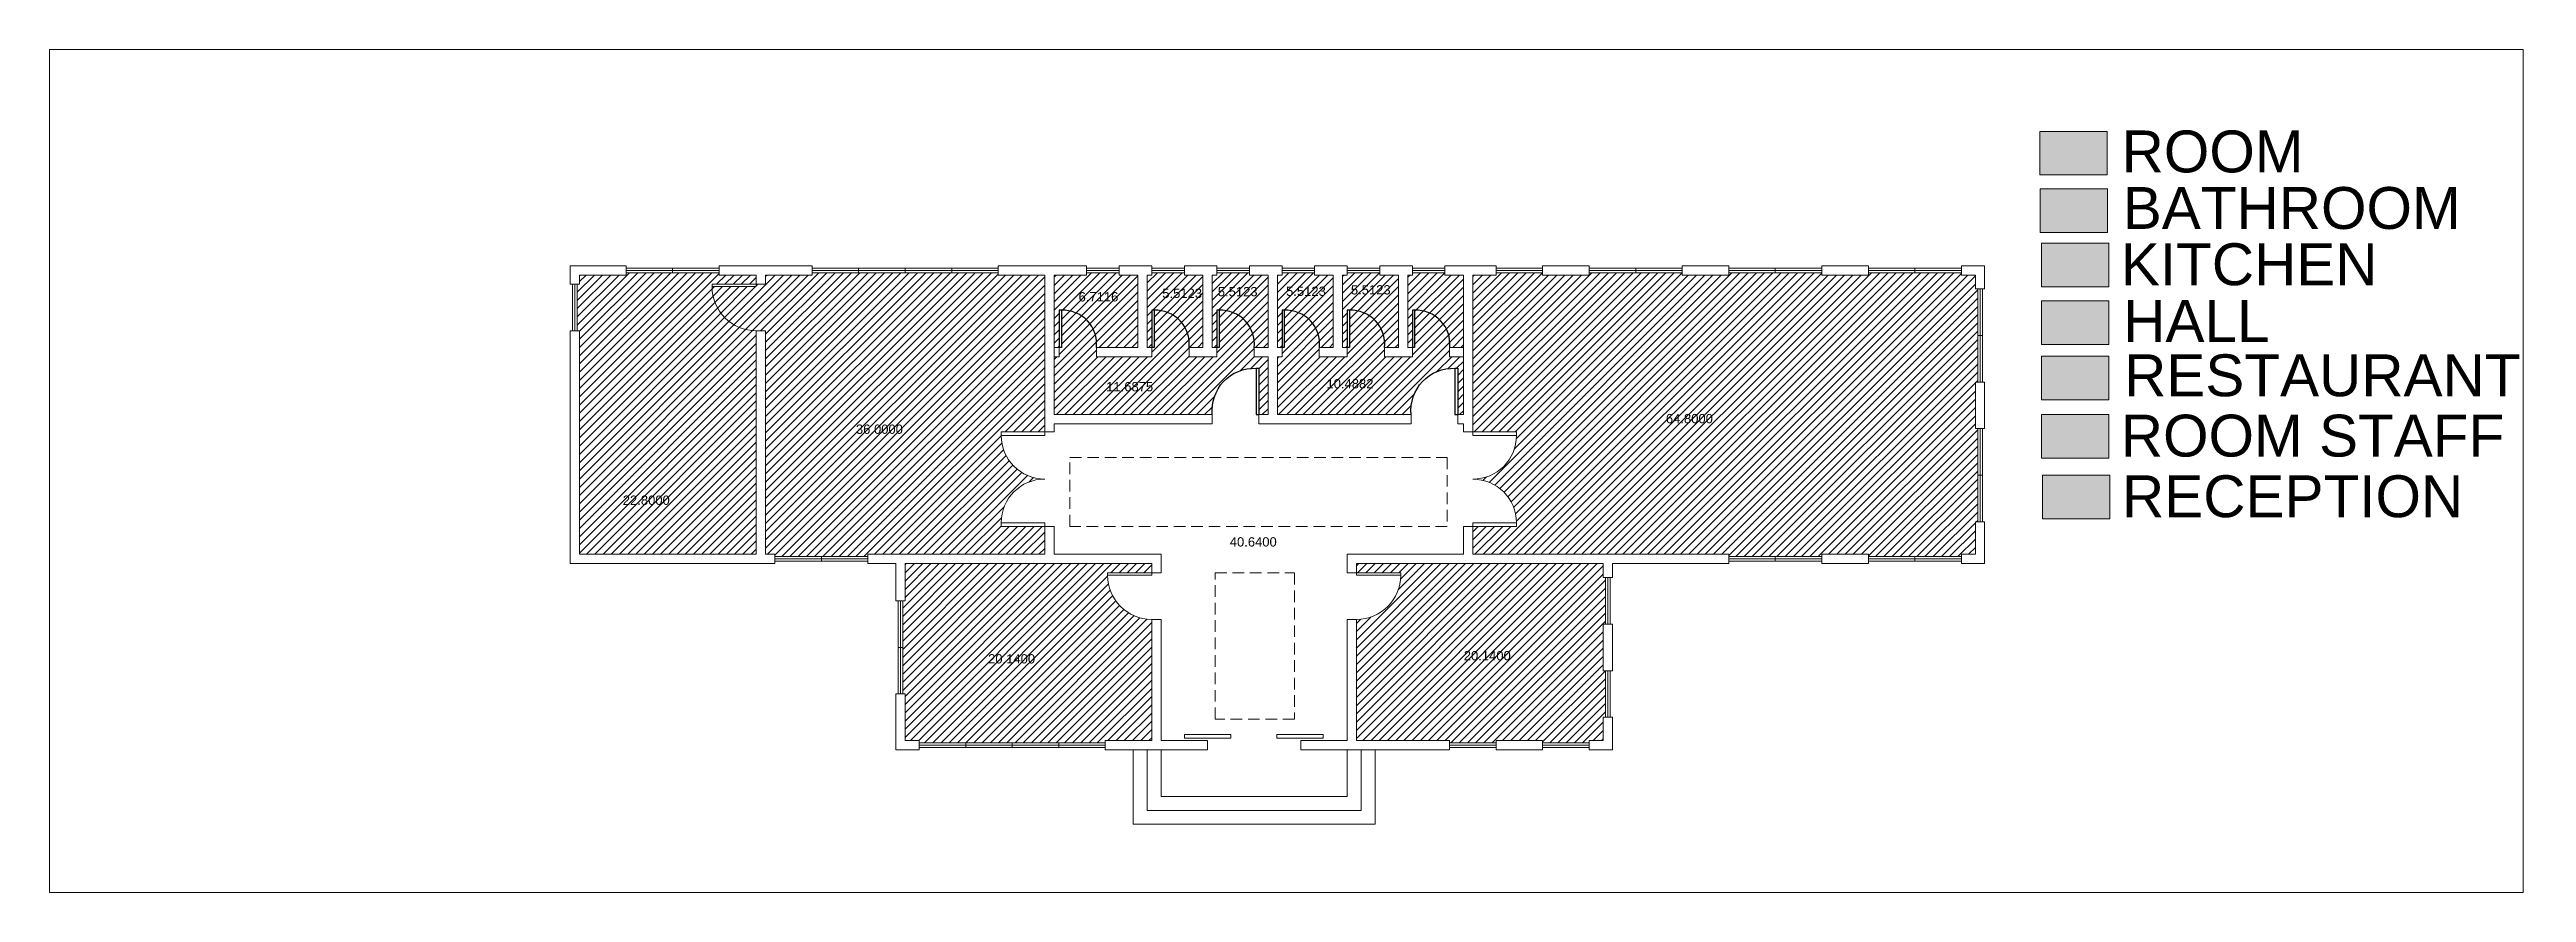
# Model space of a CAD drawing. Header units: inches. Extents: x 4 to 844, y 19 to 530.
# Drawn here: x 6.1 to 59.3, y 189.5 to 207.6 of the extents above; entities that cross this region are included whole.
import ezdxf

# ---------------------------------------------------------------- set-up
doc = ezdxf.new("R2010")
doc.units = ezdxf.units.IN
doc.header["$MEASUREMENT"] = 0
doc.linetypes.add('ACAD_ISO02W100', pattern=[15, 12, -3])
doc.linetypes.add('HIDDEN', pattern=[0.375, 0.25, -0.125])
doc.layers.add('DOOR', color=2, linetype='Continuous')
doc.layers.add('FUR', color=6, linetype='Continuous')
doc.styles.get("Standard").update_dxf_attribs({"font": 'arial.ttf'})
pattern_1 = [(45, (0, 163.19429), (-0.08838835, 0.08838835), [])]

msp = doc.modelspace()

# ---------------------------------------------------------------- texts
at = {"lineweight": 0, "char_height": 0.9, "attachment_point": 1}
for s, insert in [('ROOM', (50.63879, 205.85734)), ('BATHROOM', (50.66389, 204.64264)), ('KITCHEN', (50.62229, 203.43401)), ('HALL', (50.67343, 202.21537)), ('RESTAURANT', (50.69173, 201.04856)), ('ROOM STAFF', (50.62152, 199.75279)), ('RECEPTION', (50.64743, 198.45004))]:
    msp.add_mtext_dynamic_manual_height_columns(s, width=12, gutter_width=1, heights=[0], dxfattribs=dict(at, insert=insert))
at = {"color": 1, "lineweight": 0, "char_height": 0.2, "attachment_point": 1}
for s, insert, width in [('6.7116', (28.22292, 202.38486), 0.8728035), ('5.5123', (30.02089, 202.46002), 0.9802619), ('5.5123', (31.2148, 202.49556), 0.9802619), ('5.5123', (32.68207, 202.50361), 0.9802619), ('5.5123', (34.07465, 202.53463), 0.9802619), ('11.6875\\P', (28.81542, 200.45406), 1.0167667), ('10.4882\\P', (33.5505, 200.51762), 1.0130423)]:
    msp.add_mtext(s, dxfattribs=dict(at, insert=insert, width=width))
at = {"lineweight": 0, "char_height": 0.2, "attachment_point": 1}
for s, insert, width in [('64.8000', (40.84529, 199.76817), 1.0353888), ('36.0000', (23.43719, 199.54095), 1.0340996), ('22.8000', (18.42694, 198.01545), 1.037824), ('40.6400', (31.47169, 197.12022), 1.0426944), ('20.1400', (26.27829, 194.60785), 1.037824), ('20.1400', (36.5009, 194.6758), 1.037824)]:
    msp.add_mtext(s, dxfattribs=dict(at, insert=insert, width=width))

# ---------------------------------------------------------------- blocks, each defined once
blk = doc.blocks.new('DESK4')
at = {"color": 0}
for p, q in [((0, 1), (-0.06, 1)), ((0, 0), (-0.06, 0))]:
    blk.add_line(p, q, dxfattribs=at)
blk.add_lwpolyline([(-0.06, 1), (-0.06, 0)], dxfattribs=at)
blk.add_lwpolyline([(0.944, 0, 0.455404), (0, 1), (0, 0)], format="xyb", dxfattribs=at)

# ---------------------------------------------------------------- hatches: boundary and pattern name
at = {"lineweight": 0, "true_color": 0x139b48}
h = msp.add_hatch(dxfattribs=at)
h.set_pattern_fill('ANSI31', color=114)
h.paths.add_polyline_path([(36.49592, 202.75292), (36.09592, 202.75292), (36.09592, 202.80292), (35.39586, 202.80292), (35.39586, 202.75292), (35.29586, 202.75292), (35.29586, 201.19683), (35.39586, 201.19683), (35.39586, 201.99683), (35.44386, 201.99683, -0.45540423), (36.19906, 201.19683), (36.49592, 201.19683)])
h.paths.add_polyline_path([(35.09586, 202.75292), (34.69586, 202.75292), (34.69586, 202.80292), (33.9958, 202.80292), (33.9958, 202.75292), (33.8958, 202.75292), (33.8958, 201.19683), (33.9958, 201.19683), (33.9958, 201.99683), (34.0438, 201.99683, -0.45540423), (34.799, 201.19683), (35.09586, 201.19683)])
h.paths.add_polyline_path([(32.29574, 202.75292), (31.89574, 202.75292), (31.89574, 202.80292), (31.19568, 202.80292), (31.19568, 202.75292), (31.09568, 202.75292), (31.09568, 201.19683), (31.19568, 201.19683), (31.19568, 201.99683), (31.24368, 201.99683, -0.45540423), (31.99888, 201.19683), (32.29574, 201.19683)])
h.paths.add_polyline_path([(33.6958, 202.75292), (33.2958, 202.75292), (33.2958, 202.80292), (32.59574, 202.80292), (32.59574, 202.75292), (32.49574, 202.75292), (32.49574, 201.19683), (32.59574, 201.19683), (32.59574, 201.99683), (32.64374, 201.99683, -0.45540423), (33.39894, 201.19683), (33.6958, 201.19683)])
h.paths.add_polyline_path([(30.89568, 202.75292), (30.49568, 202.75292), (30.49568, 202.80292), (29.79562, 202.80292), (29.79562, 202.75292), (29.69562, 202.75292), (29.69562, 201.19683), (29.79562, 201.19683), (29.79562, 201.99683), (29.84362, 201.99683, -0.45540423), (30.59882, 201.19683), (30.89568, 201.19683)])
h.paths.add_polyline_path([(35.44386, 201.99683), (35.44386, 201.19683), (35.39586, 201.19683), (35.39586, 200.99683), (34.7958, 200.99683), (34.7958, 201.19683), (34.799, 201.19683, 0.45540423), (34.0438, 201.99683), (34.0438, 201.19683), (33.9958, 201.19683), (33.9958, 200.99683), (33.39574, 200.99683), (33.39574, 201.19683), (33.39894, 201.19683, 0.45540423), (32.64374, 201.99683), (32.64374, 201.19683), (32.59574, 201.19683), (32.59574, 200.99683), (32.49574, 200.99683), (32.49574, 199.75292), (35.37086, 199.75292, -0.45540423), (36.31108, 200.74892), (36.37084, 200.74892), (36.37084, 199.75292), (36.49592, 199.75292), (36.49592, 200.99683), (36.19586, 200.99683), (36.19586, 201.19683), (36.19906, 201.19683, 0.45540423)])
h.paths.add_polyline_path([(29.49562, 202.75292), (29.09562, 202.75292), (29.09562, 202.80292), (28.39556, 202.80292), (28.39556, 202.75292), (27.69592, 202.75292), (27.69592, 201.19683), (27.80433, 201.19683), (27.80433, 201.99683), (27.85233, 201.99683, -0.45540423), (28.60753, 201.19683), (29.49562, 201.19683)])
h.paths.add_polyline_path([(32.29574, 200.99683), (31.99568, 200.99683), (31.99568, 201.19683), (31.99888, 201.19683, 0.45540423), (31.24368, 201.99683), (31.24368, 201.19683), (31.19568, 201.19683), (31.19568, 200.99683), (30.59562, 200.99683), (30.59562, 201.19683), (30.59882, 201.19683, 0.45540423), (29.84362, 201.99683), (29.84362, 201.19683), (29.79562, 201.19683), (29.79562, 200.99683), (28.60433, 200.99683), (28.60433, 201.19683), (28.60753, 201.19683, 0.45540423), (27.85233, 201.99683), (27.85233, 201.19683), (27.80433, 201.19683), (27.80433, 200.99683), (27.69592, 200.99683), (27.69592, 199.75292), (31.09593, 199.75292, -0.45540423), (32.03616, 200.74892), (32.09592, 200.74892), (32.09592, 199.75292), (32.29574, 199.75292)])
h.paths.add_polyline_path([(31.41814, 197.91292), (32.5281, 197.91292), (32.5281, 198.32506), (31.41814, 198.32506)], flags=9)
h.paths.add_polyline_path([(36.44271, 194.36577), (37.55267, 194.36577), (37.55267, 194.77792), (36.44271, 194.77792)], flags=9)
h.paths.add_polyline_path([(26.2201, 194.29782), (27.33006, 194.29782), (27.33006, 194.70996), (26.2201, 194.70996)], flags=9)
h.paths.add_polyline_path([(40.78479, 199.45814), (41.89475, 199.45814), (41.89475, 199.87029), (40.78479, 199.87029)], flags=9)
h.paths.add_polyline_path([(23.37546, 199.23092), (24.48542, 199.23092), (24.48542, 199.64306), (23.37546, 199.64306)], flags=9)
h.paths.add_polyline_path([(18.36876, 197.70542), (19.47872, 197.70542), (19.47872, 198.11757), (18.36876, 198.11757)], flags=9)
h.paths.add_polyline_path([(50.32359, 197.04264), (58.10865, 197.04264), (58.10865, 198.89728), (50.32359, 198.89728)], flags=9)
h.paths.add_polyline_path([(50.29768, 198.34539), (58.9895, 198.34539), (58.9895, 200.20003), (50.29768, 200.20003)], flags=9)
h.paths.add_polyline_path([(50.36789, 199.64177), (59.34026, 199.64177), (59.34026, 201.49641), (50.36789, 201.49641)], flags=9)
h.paths.add_polyline_path([(50.3052, 202.02722), (56.27369, 202.02722), (56.27369, 203.88186), (50.3052, 203.88186)], flags=9)
h.paths.add_polyline_path([(50.34775, 200.82393), (53.94283, 200.82393), (53.94283, 202.67857), (50.34775, 202.67857)], flags=9)
h.paths.add_polyline_path([(50.31495, 204.44994), (54.67621, 204.44994), (54.67621, 206.30458), (50.31495, 206.30458)], flags=9)
h.paths.add_polyline_path([(50.3468, 203.23524), (58.06127, 203.23524), (58.06127, 205.08988), (50.3468, 205.08988)], flags=9)
at = {"linetype": 'ACAD_ISO02W100', "lineweight": 0, "true_color": 0x642165}
h = msp.add_hatch(color=219, dxfattribs=at)
h.dxf.hatch_style = 1
h.paths.add_polyline_path([(48.88265, 204.90352), (50.32937, 204.90352), (50.32937, 205.83802), (48.88265, 205.83802)])
at = {"linetype": 'ACAD_ISO02W100', "lineweight": 0, "true_color": 0x139b48}
h = msp.add_hatch(color=114, dxfattribs=at)
h.dxf.hatch_style = 1
h.paths.add_polyline_path([(50.33541, 203.66654), (50.33541, 204.60104), (48.88869, 204.60104), (48.88869, 203.66654)])
at = {"linetype": 'ACAD_ISO02W100', "lineweight": 0}
h = msp.add_hatch(color=2, dxfattribs=at)
h.dxf.hatch_style = 1
h.paths.add_polyline_path([(48.91729, 203.43617), (48.91729, 202.50167), (50.36401, 202.50167), (50.36401, 203.43617)])
at = {"lineweight": 0}
h = msp.add_hatch(dxfattribs=at)
h.set_pattern_fill('ANSI31', color=2)
h.set_pattern_definition(pattern_1)
h.paths.add_polyline_path([(21.29592, 201.55407, -0.41421356), (20.34463, 202.50535), (20.34463, 202.55292), (21.29592, 202.55292), (21.29592, 202.75292), (20.49592, 202.75292), (20.49592, 202.80292), (18.49592, 202.80292), (18.49592, 202.75292), (17.49592, 202.75292), (17.49592, 202.55292), (17.44592, 202.55292), (17.44592, 201.55292), (17.49592, 201.55292), (17.49592, 196.75292), (21.29592, 196.75292)])
h = msp.add_hatch(dxfattribs=at)
h.set_pattern_fill('ANSI31', color=5)
h.set_pattern_definition(pattern_1)
h.paths.add_polyline_path([(22.49592, 202.80292), (22.49592, 202.75292), (21.49592, 202.75292), (21.49592, 202.55292), (21.29592, 202.55292), (21.29592, 202.50535), (20.34463, 202.50535, 0.41421356), (21.29592, 201.55407), (21.49592, 201.55292), (21.49592, 196.75292), (21.69592, 196.75292), (21.69592, 196.70292), (23.69592, 196.70292), (23.69592, 196.75292), (24.49592, 196.75292), (27.49592, 196.75292), (27.49592, 197.35292), (26.55872, 197.35292), (26.55872, 197.43246, -0.41421356), (27.49592, 198.36966, -0.41421356), (26.55872, 199.30686), (26.55872, 199.3864), (27.49592, 199.3864), (27.49592, 202.75292), (26.49592, 202.75292), (26.49592, 202.80292)])
at = {"lineweight": 0, "true_color": 0xcd6928}
h = msp.add_hatch(dxfattribs=at)
h.set_pattern_fill('ANSI31', color=32)
h.set_pattern_definition(pattern_1)
h.paths.add_polyline_path([(44.19592, 202.75292), (44.19592, 202.80292), (42.19592, 202.80292), (42.19592, 202.75292), (41.19592, 202.75292), (41.19592, 202.80292), (39.19592, 202.80292), (39.19592, 202.75292), (38.19592, 202.75292), (38.19592, 202.80292), (37.19592, 202.80292), (37.19592, 202.75292), (36.69592, 202.75292), (36.69592, 199.3849), (37.63312, 199.3849), (37.63312, 199.30535, -0.41421356), (36.69592, 198.36815, -0.41421356), (37.63312, 197.43095), (37.63312, 197.35141), (36.69592, 197.35141), (36.69592, 196.75292), (39.49592, 196.75292), (42.19592, 196.75292), (42.19592, 196.70292), (44.19592, 196.70292), (44.19592, 196.75292), (45.19592, 196.75292), (45.19592, 196.70292), (47.19592, 196.70292), (47.19592, 196.75292), (47.49592, 196.75292), (47.49592, 197.45292), (47.54592, 197.45292), (47.54592, 199.45292), (47.49592, 199.45292), (47.49592, 200.45292), (47.54592, 200.45292), (47.54592, 202.45292), (47.49592, 202.45292), (47.49592, 202.75292), (47.19592, 202.75292), (47.19592, 202.80292), (45.19592, 202.80292), (45.19592, 202.75292)])
at = {"linetype": 'ACAD_ISO02W100', "lineweight": 0, "true_color": 0xf26722}
h = msp.add_hatch(color=30, dxfattribs=at)
h.dxf.hatch_style = 1
h.paths.add_polyline_path([(48.91729, 201.26155), (50.36401, 201.26155), (50.36401, 202.19605), (48.91729, 202.19605)])
at = {"linetype": 'ACAD_ISO02W100', "lineweight": 0}
h = msp.add_hatch(color=5, dxfattribs=at)
h.dxf.hatch_style = 1
h.paths.add_polyline_path([(50.36324, 200.07245), (50.36324, 201.00696), (48.91652, 201.00696), (48.91652, 200.07245)])
at = {"linetype": 'ACAD_ISO02W100', "lineweight": 0, "true_color": 0xed1f24}
h = msp.add_hatch(color=240, dxfattribs=at)
h.dxf.hatch_style = 1
h.paths.add_polyline_path([(48.91652, 199.75496), (48.91652, 198.82046), (50.36324, 198.82046), (50.36324, 199.75496)])
at = {"linetype": 'ACAD_ISO02W100', "lineweight": 0, "true_color": 0x22346e}
h = msp.add_hatch(color=159, dxfattribs=at)
h.dxf.hatch_style = 1
h.paths.add_polyline_path([(48.94242, 198.45221), (48.94242, 197.51771), (50.38915, 197.51771), (50.38915, 198.45221)])
at = {"lineweight": 0, "true_color": 0xed1f24}
h = msp.add_hatch(dxfattribs=at)
h.set_pattern_fill('ANSI31', color=240)
h.set_pattern_definition(pattern_1)
h.paths.add_polyline_path([(24.49592, 196.55292), (24.49592, 195.75292), (24.44592, 195.75292), (24.44592, 193.75292), (24.49592, 193.75292), (24.49592, 192.75292), (24.79592, 192.75292), (24.79592, 192.70292), (28.79592, 192.70292), (28.79592, 192.75292), (29.79592, 192.75292), (29.79592, 195.35407, -0.41421356), (28.84463, 196.30535), (28.84463, 196.35292), (29.79592, 196.35292), (29.79592, 196.55292)])
at = {"lineweight": 0, "true_color": 0x22346e}
h = msp.add_hatch(dxfattribs=at)
h.set_pattern_fill('ANSI31', color=159)
h.set_pattern_definition(pattern_1)
h.paths.add_polyline_path([(39.49592, 195.25292), (39.54592, 195.25292), (39.54592, 196.25292), (39.49592, 196.25292), (39.49592, 196.55292), (34.19592, 196.55292), (34.19592, 196.35292), (35.1472, 196.35292), (35.1472, 196.30535, -0.41421356), (34.19592, 195.35407), (34.19592, 195.35292), (34.19592, 192.75292), (35.49592, 192.75292), (36.19592, 192.75292), (36.19592, 192.70292), (37.19592, 192.70292), (37.19592, 192.75292), (38.19592, 192.75292), (38.19592, 192.70292), (39.19592, 192.70292), (39.19592, 192.75292), (39.49592, 192.75292), (39.49592, 193.25292), (39.54592, 193.25292), (39.54592, 194.25292), (39.49592, 194.25292)])

# ---------------------------------------------------------------- linework, layer by layer
at = {"color": 40, "lineweight": 0, "true_color": 0xf8d731}
for p, q in [((17.29592, 202.95292), (18.49592, 202.95292)), ((17.29592, 202.55292), (17.29592, 202.95292)), ((18.49592, 202.75292), (18.49592, 202.95292)), ((18.49592, 202.90292), (20.49592, 202.90292)), ((18.49592, 202.85292), (20.49592, 202.85292)), ((19.49592, 202.80292), (19.49592, 202.90292)), ((20.49592, 202.75292), (20.49592, 202.95292)), ((20.49592, 202.95292), (22.49592, 202.95292)), ((22.49592, 202.75292), (22.49592, 202.95292)), ((22.49592, 202.90292), (26.49592, 202.90292)), ((22.49592, 202.85292), (26.49592, 202.85292)), ((23.49592, 202.80292), (23.49592, 202.90292)), ((24.49592, 202.80292), (24.49592, 202.90292)), ((25.49592, 202.80292), (25.49592, 202.90292)), ((26.49592, 202.75292), (26.49592, 202.95292)), ((26.49592, 202.95292), (28.09592, 202.95292)), ((26.49592, 202.95292), (28.39556, 202.95292)), ((28.39556, 202.90292), (29.09562, 202.90292)), ((28.39556, 202.85292), (29.09562, 202.85292)), ((29.09562, 202.75292), (29.09562, 202.95292)), ((29.79562, 202.90292), (30.49568, 202.90292)), ((29.79562, 202.85292), (30.49568, 202.85292)), ((30.49568, 202.75292), (30.49568, 202.95292)), ((31.19568, 202.90292), (31.89574, 202.90292)), ((31.19568, 202.85292), (31.89574, 202.85292)), ((31.89574, 202.75292), (31.89574, 202.95292)), ((32.59574, 202.90292), (33.2958, 202.90292)), ((32.59574, 202.85292), (33.2958, 202.85292)), ((33.2958, 202.75292), (33.2958, 202.95292)), ((33.9958, 202.90292), (34.69586, 202.90292)), ((33.9958, 202.85292), (34.69586, 202.85292)), ((34.69586, 202.75292), (34.69586, 202.95292)), ((35.39586, 202.90292), (36.09592, 202.90292)), ((35.39586, 202.85292), (36.09592, 202.85292)), ((36.09592, 202.95292), (37.19592, 202.95292)), ((36.09592, 202.95292), (37.19592, 202.95292)), ((36.09592, 202.75292), (36.09592, 202.95292)), ((37.19592, 202.75292), (37.19592, 202.95292)), ((37.19592, 202.90292), (38.19592, 202.90292)), ((37.19592, 202.85292), (38.19592, 202.85292)), ((38.19592, 202.75292), (38.19592, 202.95292)), ((38.19592, 202.95292), (39.19592, 202.95292)), ((39.19592, 202.75292), (39.19592, 202.95292)), ((39.19592, 202.90292), (41.19592, 202.90292)), ((39.19592, 202.85292), (41.19592, 202.85292)), ((40.19592, 202.80292), (40.19592, 202.90292)), ((41.19592, 202.75292), (41.19592, 202.95292)), ((41.19592, 202.95292), (42.19592, 202.95292)), ((42.19592, 202.75292), (42.19592, 202.95292)), ((42.19592, 202.90292), (44.19592, 202.90292)), ((42.19592, 202.85292), (44.19592, 202.85292)), ((43.19592, 202.80292), (43.19592, 202.90292)), ((44.19592, 202.75292), (44.19592, 202.95292)), ((44.19592, 202.95292), (45.19592, 202.95292)), ((45.19592, 202.75292), (45.19592, 202.95292)), ((45.19592, 202.90292), (47.19592, 202.90292)), ((45.19592, 202.85292), (47.19592, 202.85292)), ((46.19592, 202.80292), (46.19592, 202.90292)), ((47.19592, 202.75292), (47.19592, 202.95292)), ((47.19592, 202.95292), (47.69592, 202.95292)), ((47.69592, 202.95292), (47.69592, 202.45292)), ((17.49592, 202.55292), (17.29592, 202.55292)), ((17.34592, 201.55292), (17.34592, 202.55292)), ((17.39592, 201.55292), (17.39592, 202.55292)), ((17.44592, 201.55292), (17.44592, 202.55292)), ((18.49592, 202.80292), (20.49592, 202.80292)), ((21.29592, 202.55292), (21.49592, 202.55292)), ((22.49592, 202.80292), (26.49592, 202.80292)), ((28.39556, 202.80292), (29.09562, 202.80292)), ((29.79562, 202.80292), (30.49568, 202.80292)), ((31.19568, 202.80292), (31.89574, 202.80292)), ((32.59574, 202.80292), (33.2958, 202.80292)), ((33.9958, 202.80292), (34.69586, 202.80292)), ((35.39586, 202.80292), (36.09592, 202.80292)), ((37.19592, 202.80292), (38.19592, 202.80292)), ((39.19592, 202.80292), (41.19592, 202.80292)), ((42.19592, 202.80292), (44.19592, 202.80292)), ((45.19592, 202.80292), (47.19592, 202.80292)), ((47.49592, 202.45292), (47.69592, 202.45292)), ((47.54592, 202.45292), (47.54592, 200.45292)), ((47.59592, 202.45292), (47.59592, 200.45292)), ((47.64592, 202.45292), (47.64592, 200.45292)), ((17.29592, 196.55292), (17.29592, 201.55292)), ((17.49592, 201.55292), (17.29592, 201.55292)), ((21.29592, 201.55292), (21.49592, 201.55292)), ((47.54592, 201.45292), (47.64592, 201.45292)), ((27.70433, 201.19683), (27.80433, 201.19683)), ((27.80433, 201.19683), (27.80433, 200.99683)), ((28.60433, 201.19683), (28.60433, 200.99683)), ((29.69562, 201.19683), (29.79562, 201.19683)), ((29.79562, 201.19683), (29.79562, 200.99683)), ((30.59562, 201.19683), (30.59562, 200.99683)), ((31.09568, 201.19683), (31.19568, 201.19683)), ((31.19568, 201.19683), (31.19568, 200.99683)), ((31.99568, 201.19683), (31.99568, 200.99683)), ((32.49574, 201.19683), (32.59574, 201.19683)), ((32.59574, 201.19683), (32.59574, 200.99683)), ((33.39574, 201.19683), (33.39574, 200.99683)), ((33.8958, 201.19683), (33.9958, 201.19683)), ((33.9958, 201.19683), (33.9958, 200.99683)), ((34.7958, 201.19683), (34.7958, 200.99683)), ((35.29586, 201.19683), (35.39586, 201.19683)), ((35.39586, 201.19683), (35.39586, 200.99683)), ((36.19586, 201.19683), (36.19586, 200.99683)), ((47.49592, 200.45292), (47.69592, 200.45292)), ((47.69592, 200.45292), (47.69592, 199.45292)), ((31.09592, 199.75292), (31.09592, 199.55292)), ((32.09592, 199.75292), (32.09592, 199.55292)), ((35.37084, 199.75292), (35.37084, 199.55292)), ((36.37084, 199.75292), (36.37084, 199.55292)), ((27.49592, 199.3864), (27.69592, 199.3864)), ((36.69592, 199.3849), (36.49592, 199.3849)), ((47.49592, 199.45292), (47.69592, 199.45292)), ((47.54592, 199.45292), (47.54592, 197.45292)), ((47.59592, 199.45292), (47.59592, 197.45292)), ((47.64592, 199.45292), (47.64592, 197.45292)), ((47.54592, 198.45292), (47.64592, 198.45292)), ((27.69592, 197.35292), (27.49592, 197.35292)), ((36.49592, 197.35292), (36.69592, 197.35292)), ((47.49592, 197.45292), (47.69592, 197.45292)), ((47.69592, 197.45292), (47.69592, 196.55292)), ((21.69592, 196.55292), (17.29592, 196.55292)), ((17.49592, 196.55292), (21.69592, 196.55292)), ((21.69592, 196.75292), (21.69592, 196.55292)), ((23.69592, 196.70292), (21.69592, 196.70292)), ((23.69592, 196.65292), (21.69592, 196.65292)), ((23.69592, 196.60292), (21.69592, 196.60292)), ((22.69592, 196.70292), (22.69592, 196.60292)), ((23.69592, 196.75292), (23.69592, 196.55292)), ((24.29592, 196.55292), (23.69592, 196.55292)), ((23.69592, 196.55292), (24.29592, 196.55292)), ((24.29592, 195.75292), (24.29592, 196.55292)), ((39.69592, 196.55292), (42.19592, 196.55292)), ((39.69592, 196.55292), (39.69592, 196.25292)), ((42.19592, 196.55292), (39.69592, 196.55292)), ((42.19592, 196.75292), (42.19592, 196.55292)), ((44.19592, 196.70292), (42.19592, 196.70292)), ((44.19592, 196.65292), (42.19592, 196.65292)), ((44.19592, 196.60292), (42.19592, 196.60292)), ((43.19592, 196.70292), (43.19592, 196.60292)), ((44.19592, 196.75292), (44.19592, 196.55292)), ((45.19592, 196.55292), (44.19592, 196.55292)), ((44.19592, 196.55292), (45.19592, 196.55292)), ((45.19592, 196.75292), (45.19592, 196.55292)), ((47.19592, 196.70292), (45.19592, 196.70292)), ((47.19592, 196.65292), (45.19592, 196.65292)), ((47.19592, 196.60292), (45.19592, 196.60292)), ((46.19592, 196.70292), (46.19592, 196.60292)), ((47.19592, 196.75292), (47.19592, 196.55292)), ((47.69592, 196.55292), (47.19592, 196.55292)), ((47.19592, 196.55292), (47.49592, 196.55292)), ((29.79592, 196.35292), (29.99592, 196.35292)), ((34.19592, 196.35292), (33.99592, 196.35292)), ((39.49592, 196.25292), (39.69592, 196.25292)), ((39.54592, 196.25292), (39.54592, 195.25292)), ((39.59592, 196.25292), (39.59592, 195.25292)), ((39.64592, 196.25292), (39.64592, 195.25292)), ((24.49592, 195.75292), (24.29592, 195.75292)), ((24.34592, 193.75292), (24.34592, 195.75292)), ((24.39592, 193.75292), (24.39592, 195.75292)), ((24.44592, 193.75292), (24.44592, 195.75292)), ((29.79592, 195.35292), (29.99592, 195.35292)), ((34.19592, 195.35292), (33.99592, 195.35292)), ((39.49592, 195.25292), (39.69592, 195.25292)), ((39.69592, 195.25292), (39.69592, 194.25292)), ((24.44592, 194.75292), (24.34592, 194.75292)), ((39.49592, 194.25292), (39.69592, 194.25292)), ((39.54592, 194.25292), (39.54592, 193.25292)), ((39.59592, 194.25292), (39.59592, 193.25292)), ((39.64592, 194.25292), (39.64592, 193.25292)), ((24.29592, 192.55292), (24.29592, 193.75292)), ((24.49592, 193.75292), (24.29592, 193.75292)), ((39.49592, 193.25292), (39.69592, 193.25292)), ((39.69592, 193.25292), (39.69592, 192.55292)), ((24.79592, 192.75292), (24.79592, 192.55292)), ((28.79592, 192.75292), (28.79592, 192.55292)), ((30.49737, 192.88348), (31.49737, 192.88348)), ((30.49737, 192.80348), (30.49737, 192.88348)), ((31.49737, 192.80348), (30.49737, 192.80348)), ((30.99592, 192.75292), (30.99592, 192.55292)), ((31.49737, 192.88348), (31.49737, 192.80348)), ((32.48127, 192.88348), (33.48127, 192.88348)), ((32.48127, 192.80348), (32.48127, 192.88348)), ((33.48127, 192.80348), (32.48127, 192.80348)), ((32.99592, 192.75292), (32.99592, 192.55292)), ((33.48127, 192.88348), (33.48127, 192.80348)), ((36.19592, 192.75292), (36.19592, 192.55292)), ((37.19592, 192.75292), (37.19592, 192.55292)), ((38.19592, 192.75292), (38.19592, 192.55292)), ((39.19592, 192.75292), (39.19592, 192.55292)), ((24.79592, 192.55292), (24.29592, 192.55292)), ((28.79592, 192.70292), (24.79592, 192.70292)), ((28.79592, 192.65292), (24.79592, 192.65292)), ((28.79592, 192.60292), (24.79592, 192.60292)), ((25.79592, 192.70292), (25.79592, 192.60292)), ((26.79592, 192.70292), (26.79592, 192.60292)), ((27.79592, 192.70292), (27.79592, 192.60292)), ((30.99592, 192.55292), (28.79592, 192.55292)), ((36.19592, 192.55292), (32.99592, 192.55292)), ((37.19592, 192.70292), (36.19592, 192.70292)), ((37.19592, 192.65292), (36.19592, 192.65292)), ((37.19592, 192.60292), (36.19592, 192.60292)), ((38.19592, 192.55292), (37.19592, 192.55292)), ((39.19592, 192.70292), (38.19592, 192.70292)), ((39.19592, 192.65292), (38.19592, 192.65292)), ((39.19592, 192.60292), (38.19592, 192.60292)), ((39.69592, 192.55292), (39.19592, 192.55292))]:
    msp.add_line(p, q, dxfattribs=at)
at = {"lineweight": 0}
for p, q in [((28.39556, 202.75292), (28.39556, 202.95292)), ((29.79562, 202.95292), (29.09562, 202.95292)), ((29.79562, 202.75292), (29.79562, 202.95292)), ((30.49568, 202.95292), (31.19568, 202.95292)), ((31.19568, 202.75292), (31.19568, 202.95292)), ((31.89574, 202.95292), (32.59574, 202.95292)), ((32.59574, 202.75292), (32.59574, 202.95292)), ((33.2958, 202.95292), (33.9958, 202.95292)), ((33.9958, 202.75292), (33.9958, 202.95292)), ((34.69586, 202.95292), (35.39586, 202.95292)), ((35.39586, 202.75292), (35.39586, 202.95292)), ((17.49592, 202.75292), (18.49592, 202.75292)), ((17.49592, 202.75292), (17.49592, 202.55292)), ((20.49592, 202.75292), (21.29592, 202.75292)), ((21.29592, 202.75292), (21.29592, 202.55292)), ((21.49592, 202.75292), (22.49592, 202.75292)), ((21.49592, 202.75292), (21.49592, 202.55292)), ((26.49592, 202.75292), (27.49592, 202.75292)), ((27.49592, 202.75292), (27.49592, 199.35292)), ((27.69586, 202.75292), (28.39556, 202.75292)), ((27.69592, 202.75292), (27.69592, 199.75292)), ((29.09562, 202.75292), (29.49562, 202.75292)), ((29.49562, 202.75292), (29.49562, 201.19683)), ((29.69562, 202.75292), (29.69562, 201.19683)), ((29.69562, 202.75292), (29.79562, 202.75292)), ((30.49568, 202.75292), (30.89568, 202.75292)), ((30.89568, 202.75292), (30.89568, 201.19683)), ((31.09568, 202.75292), (31.09568, 201.19683)), ((31.09568, 202.75292), (31.19568, 202.75292)), ((31.89574, 202.75292), (32.29574, 202.75292)), ((32.29574, 202.75292), (32.29574, 201.19683)), ((32.49574, 202.75292), (32.49574, 201.19683)), ((32.49574, 202.75292), (32.59574, 202.75292)), ((33.2958, 202.75292), (33.6958, 202.75292)), ((33.6958, 202.75292), (33.6958, 201.19683)), ((33.8958, 202.75292), (33.8958, 201.19683)), ((33.8958, 202.75292), (33.9958, 202.75292)), ((34.69586, 202.75292), (35.09586, 202.75292)), ((35.09586, 202.75292), (35.09586, 201.19683)), ((35.29586, 202.75292), (35.29586, 201.19683)), ((35.29586, 202.75292), (35.39586, 202.75292)), ((36.09592, 202.75292), (36.49592, 202.75292)), ((36.09592, 202.75292), (36.49592, 202.75292)), ((36.49592, 202.75292), (36.49592, 199.75292)), ((36.69592, 202.75292), (37.19592, 202.75292)), ((36.69592, 202.75292), (36.69592, 199.35292)), ((38.19592, 202.75292), (39.19592, 202.75292)), ((41.19592, 202.75292), (42.19592, 202.75292)), ((44.19592, 202.75292), (45.19592, 202.75292)), ((47.19592, 202.75292), (47.49592, 202.75292)), ((47.49592, 202.75292), (47.49592, 202.45292)), ((17.49592, 201.55292), (17.49592, 196.75292)), ((21.29592, 201.55292), (21.29592, 196.75292)), ((21.49592, 201.55292), (21.49592, 196.75292)), ((27.85233, 201.19683), (27.69586, 201.19683)), ((27.80433, 200.99683), (27.69586, 200.99683)), ((27.70433, 201.19683), (27.85233, 201.19683)), ((28.60433, 201.19683), (29.49562, 201.19683)), ((28.60433, 200.99683), (29.79562, 200.99683)), ((29.69562, 201.19683), (29.84362, 201.19683)), ((30.59562, 201.19683), (30.89568, 201.19683)), ((30.59562, 200.99683), (31.19568, 200.99683)), ((31.09568, 201.19683), (31.24368, 201.19683)), ((31.99568, 201.19683), (32.29574, 201.19683)), ((31.99568, 200.99683), (32.29574, 200.99683)), ((32.29574, 200.99683), (32.29574, 199.75292)), ((32.49574, 201.19683), (32.64374, 201.19683)), ((32.49574, 200.99683), (32.49574, 199.75292)), ((32.49574, 200.99683), (32.59574, 200.99683)), ((33.39574, 201.19683), (33.6958, 201.19683)), ((33.39574, 200.99683), (33.9958, 200.99683)), ((33.8958, 201.19683), (34.0438, 201.19683)), ((34.7958, 201.19683), (35.09586, 201.19683)), ((34.7958, 200.99683), (35.39586, 200.99683)), ((35.29586, 201.19683), (35.44386, 201.19683)), ((36.19586, 201.19683), (36.49592, 201.19683)), ((36.19586, 200.99683), (36.49592, 200.99683)), ((47.49592, 200.45292), (47.49592, 199.45292)), ((27.69592, 199.75292), (31.09593, 199.75292)), ((32.03616, 199.75292), (32.29574, 199.75292)), ((32.49574, 199.75292), (35.37086, 199.75292)), ((36.31108, 199.75292), (36.49592, 199.75292)), ((27.69592, 199.55292), (27.69592, 199.3864)), ((27.69592, 199.55292), (31.09592, 199.55292)), ((32.09592, 199.55292), (35.37084, 199.55292)), ((36.37084, 199.55292), (36.49592, 199.55292)), ((36.49592, 199.55292), (36.49592, 199.3849)), ((27.49592, 197.35292), (27.49592, 196.75292)), ((27.69592, 197.35292), (27.69592, 196.75292)), ((36.49592, 197.35292), (36.49592, 196.75292)), ((36.69592, 197.35292), (36.69592, 196.75292)), ((47.49592, 197.45292), (47.49592, 196.75292)), ((17.49592, 196.75292), (21.29592, 196.75292)), ((21.29592, 196.75292), (17.49592, 196.75292)), ((21.49592, 196.75292), (21.69592, 196.75292)), ((21.69592, 196.75292), (21.49592, 196.75292)), ((24.49592, 196.75292), (23.69592, 196.75292)), ((23.69592, 196.75292), (27.49592, 196.75292)), ((27.49592, 196.75292), (24.49592, 196.75292)), ((24.49592, 196.55292), (29.79592, 196.55292)), ((24.49592, 196.55292), (24.49592, 195.75292)), ((27.69592, 196.75292), (29.99592, 196.75292)), ((29.79592, 196.55292), (29.79592, 196.35292)), ((29.99592, 196.75292), (29.99592, 196.35292)), ((33.99592, 196.75292), (36.49592, 196.75292)), ((33.99592, 196.75292), (33.99592, 196.35292)), ((34.19592, 196.55292), (39.49592, 196.55292)), ((34.19592, 196.55292), (34.19592, 196.35292)), ((36.69592, 196.75292), (42.19592, 196.75292)), ((36.69592, 196.75292), (39.49592, 196.75292)), ((39.49592, 196.55292), (39.49592, 196.25292)), ((44.19592, 196.75292), (45.19592, 196.75292)), ((47.19592, 196.75292), (47.49592, 196.75292)), ((29.79592, 195.35292), (29.79592, 192.75292)), ((29.99592, 195.35292), (29.99592, 192.75292)), ((33.99592, 195.35292), (33.99592, 192.75292)), ((34.19592, 195.35292), (34.19592, 192.75292)), ((39.49592, 195.25292), (39.49592, 194.25292)), ((24.49592, 193.75292), (24.49592, 192.75292)), ((39.49592, 193.25292), (39.49592, 192.75292)), ((24.49592, 192.75292), (24.79592, 192.75292)), ((28.79592, 192.75292), (29.79592, 192.75292)), ((29.99592, 192.75292), (30.99592, 192.75292)), ((33.99592, 192.75292), (32.99592, 192.75292)), ((35.49592, 192.75292), (34.19592, 192.75292)), ((36.19592, 192.75292), (35.49592, 192.75292)), ((38.19592, 192.75292), (37.19592, 192.75292)), ((39.49592, 192.75292), (39.19592, 192.75292)), ((29.39592, 192.55292), (29.39592, 190.95292)), ((29.69592, 192.55292), (29.69592, 191.25292)), ((29.99592, 192.55292), (29.99592, 191.55292)), ((33.99592, 192.55292), (33.99592, 191.55292)), ((34.29592, 192.55292), (34.29592, 191.25292)), ((34.59592, 192.55292), (34.59592, 190.95292)), ((34.29592, 191.25292), (29.69592, 191.25292)), ((33.99592, 191.55292), (29.99592, 191.55292)), ((34.59592, 190.95292), (29.39592, 190.95292))]:
    msp.add_line(p, q, dxfattribs=at)
msp.add_lwpolyline([(6.10626, 207.59578), (59.26807, 207.59578), (59.26807, 189.48967), (6.10626, 189.48967)], close=True, dxfattribs=at)
at = {"linetype": 'ACAD_ISO02W100', "lineweight": 0}
for points in [[(50.32937, 205.83802), (48.88265, 205.83802), (48.88265, 204.90352), (50.32937, 204.90352)], [(50.33541, 204.60104), (48.88869, 204.60104), (48.88869, 203.66654), (50.33541, 203.66654)], [(50.36401, 203.43617), (48.91729, 203.43617), (48.91729, 202.50167), (50.36401, 202.50167)], [(50.36401, 202.19605), (48.91729, 202.19605), (48.91729, 201.26155), (50.36401, 201.26155)], [(50.36324, 201.00696), (48.91652, 201.00696), (48.91652, 200.07245), (50.36324, 200.07245)], [(50.36324, 199.75496), (48.91652, 199.75496), (48.91652, 198.82046), (50.36324, 198.82046)], [(50.38915, 198.45221), (48.94242, 198.45221), (48.94242, 197.51771), (50.38915, 197.51771)]]:
    msp.add_lwpolyline(points, close=True, dxfattribs=at)
at = {"linetype": 'HIDDEN', "lineweight": 0}
for points in [[(28.03607, 198.83137), (36.14376, 198.83137), (36.14376, 197.35292), (28.03607, 197.35292)], [(31.15617, 196.35201), (32.86424, 196.35201), (32.86424, 193.21301), (31.15617, 193.21301)]]:
    msp.add_lwpolyline(points, close=True, dxfattribs=at)
at = {"layer": 'DOOR', "lineweight": 0}
for points in [[(21.29592, 202.55292), (20.34463, 202.55292), (20.34463, 202.50535), (21.29592, 202.50535)], [(27.49592, 199.3864), (26.55872, 199.3864), (26.55872, 199.30686), (27.49592, 199.30686)], [(36.69592, 199.3849), (37.63312, 199.3849), (37.63312, 199.30535), (36.69592, 199.30535)], [(27.49592, 197.35292), (26.55872, 197.35292), (26.55872, 197.43246), (27.49592, 197.43246)], [(36.69592, 197.35141), (37.63312, 197.35141), (37.63312, 197.43095), (36.69592, 197.43095)], [(29.79592, 196.35292), (28.84463, 196.35292), (28.84463, 196.30535), (29.79592, 196.30535)], [(34.19592, 196.35292), (35.1472, 196.35292), (35.1472, 196.30535), (34.19592, 196.30535)]]:
    msp.add_lwpolyline(points, close=True, dxfattribs=at)
for centre, radius, start, end in [((21.29592, 202.50535), 0.95128, 180, 270), ((27.49592, 199.30686), 0.9372, 180, 270), ((36.69592, 199.30535), 0.9372, 270, 0), ((27.49592, 197.43246), 0.9372, 90, 180), ((36.69592, 197.43095), 0.9372, 0, 90), ((29.79592, 196.30535), 0.95128, 180, 270), ((34.19592, 196.30535), 0.95128, 270, 0)]:
    msp.add_arc(centre, radius, start, end, dxfattribs=at)

# ---------------------------------------------------------------- block references
at = {"layer": 'FUR', "color": 40, "lineweight": 0, "true_color": 0xf8d731}
for p, xscale, yscale, zscale in [((27.85233, 201.19683), 0.8, 0.8, 0.8), ((29.84362, 201.19683), 0.8, 0.8, 0.8), ((31.24368, 201.19683), 0.8, 0.8, 0.8), ((32.64374, 201.19683), 0.8, 0.8, 0.8), ((34.0438, 201.19683), 0.8, 0.8, 0.8), ((35.44386, 201.19683), 0.8, 0.8, 0.8), ((32.03616, 199.75292), -0.99599986897069, 0.99599986897069, 0.99599986897069), ((36.31108, 199.75292), -0.99599986897069, 0.99599986897069, 0.99599986897069)]:
    msp.add_blockref('DESK4', p, dxfattribs=dict(at, xscale=xscale, yscale=yscale, zscale=zscale))

msp.set_redraw_order([(e.dxf.handle, doc.entitydb.next_handle()) for e in msp.query("TEXT MTEXT ATTDEF DIMENSION ARC_DIMENSION")])  # texts and dimensions are drawn at this point

doc.saveas('drawing.dxf')
